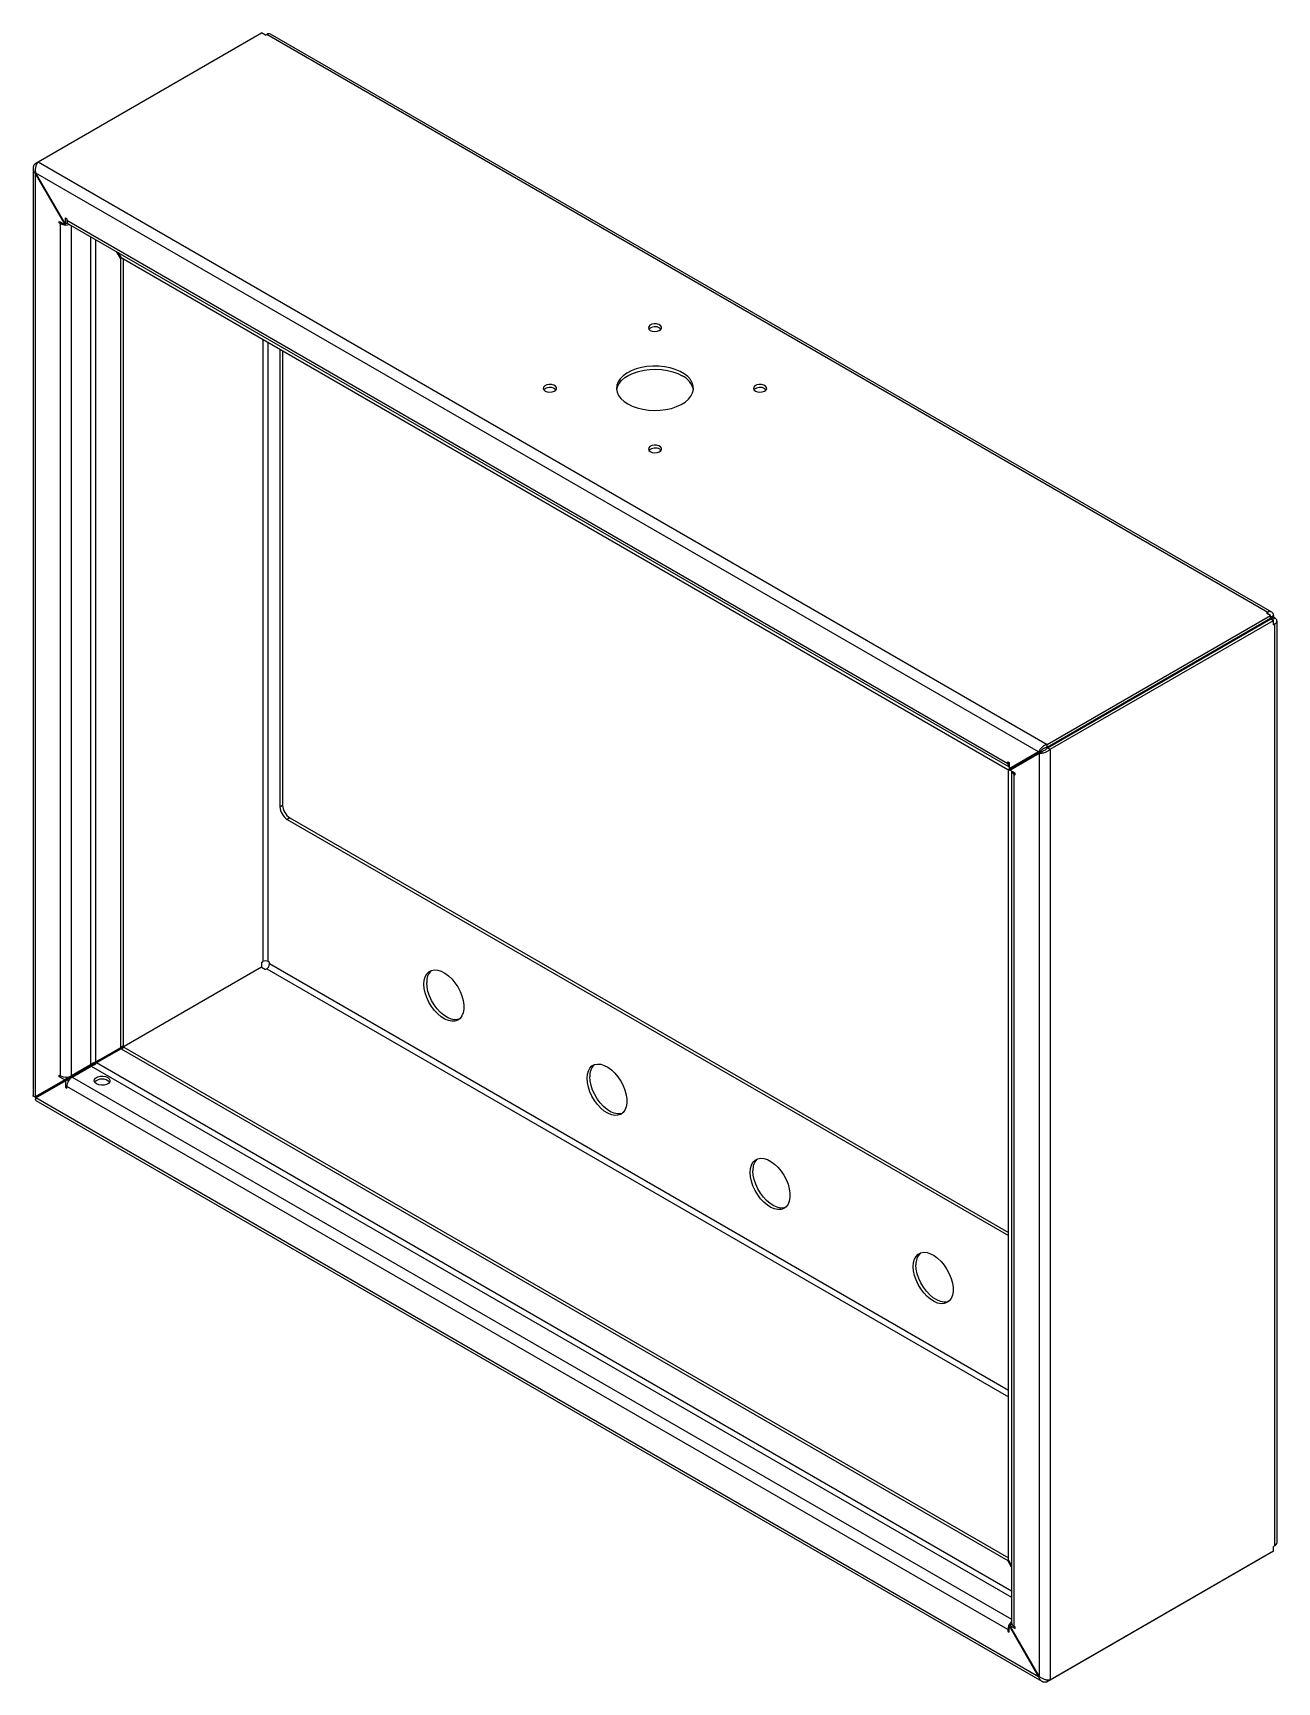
# Model space of a CAD drawing. Header units: millimetres. Extents: x -1996 to -388, y -1005 to 478.
# Drawn here: x -1996 to -1510, y -170 to 473 of the extents above; entities that cross this region are included whole.
import ezdxf

# ---------------------------------------------------------------- set-up
doc = ezdxf.new("R2010")
doc.units = ezdxf.units.MM

msp = doc.modelspace()

# ---------------------------------------------------------------- linework, layer by layer
at = {"color": 7, "linetype": 'Continuous', "lineweight": 25}
for p, q in [((-1993.61, 422.88), (-1906.46, 473.19)), ((-1904.92, 472.3), (-1906.46, 473.19)), ((-1904.92, 472.3), (-1904.39, 472.61)), ((-1513.71, 247.08), (-1904.39, 472.61)), ((-1512.21, 247.22), (-1902.89, 472.76)), ((-1995.6, 420.29), (-1995.6, 58.5)), ((-1994.72, 422.24), (-1993.61, 422.88)), ((-1994.16, 421.91), (-1994.72, 422.24)), ((-1994.72, 418.33), (-1994.47, 418.48)), ((-1994.72, 418.33), (-1994.72, 58)), ((-1994.72, 418.33), (-1983.23, 398.43)), ((-1603.24, 192.62), (-1994.47, 418.48)), ((-1982.98, 398.58), (-1994.47, 418.48)), ((-1993.61, 422.88), (-1599.85, 195.57)), ((-1985.35, 399.66), (-1983.23, 398.43)), ((-1985.35, 399.04), (-1985.35, 399.66)), ((-1984.82, 399.35), (-1985.35, 399.04)), ((-1984.82, 398.74), (-1985.35, 399.04)), ((-1984.29, 399.04), (-1984.82, 398.74)), ((-1982.17, 399.04), (-1983.23, 398.43)), ((-1982.98, 401.03), (-1982.45, 400.72)), ((-1982.98, 398.58), (-1982.98, 401.03)), ((-1982.17, 399.05), (-1982.98, 398.58)), ((-1982.45, 400.72), (-1982.45, 400.11)), ((-1982.45, 400.11), (-1615.26, 188.13)), ((-1982.17, 399.04), (-1982.17, 399.04)), ((-1984.82, 66.17), (-1984.82, 398.74)), ((-1981.83, 398.73), (-1614.73, 186.81)), ((-1980.58, 66.17), (-1980.58, 398.01)), ((-1973.16, 393.73), (-1973.16, 70.45)), ((-1971.04, 71.68), (-1971.04, 392.5)), ((-1961.49, 385.27), (-1962.98, 387.85)), ((-1962.48, 387.56), (-1961.24, 385.41)), ((-1961.49, 385.27), (-1961.24, 385.41)), ((-1961.49, 385.27), (-1961.49, 77.19)), ((-1615.26, 185.68), (-1961.24, 385.41)), ((-1960.43, 384.94), (-1960.43, 77.8)), ((-1751.05, 358.04), (-1750.51, 357.59)), ((-1905.98, 353.51), (-1905.98, 110.78)), ((-1903.86, 110.78), (-1903.86, 352.29)), ((-1899.26, 349.63), (-1899.26, 171.2)), ((-1898.2, 349.02), (-1898.2, 171.82)), ((-1792.05, 334.37), (-1791.51, 333.92)), ((-1710.05, 334.37), (-1709.51, 333.92)), ((-1751.05, 310.7), (-1750.51, 310.25)), ((-1599.85, 195.57), (-1512.7, 245.88)), ((-1512.7, 244.65), (-1599.85, 194.34)), ((-1599.8, 194.26), (-1512.65, 244.57)), ((-1513.71, 247.08), (-1514.25, 246.77)), ((-1512.7, 245.88), (-1514.25, 246.77)), ((-1513.71, 246.46), (-1513.71, 247.08)), ((-1512.7, 244.65), (-1512.7, 245.88)), ((-1512.7, 245.27), (-1512.65, 245.24)), ((-1512.65, 245.24), (-1511.59, 245.85)), ((-1512.65, 245.24), (-1512.65, 244.63)), ((-1512.65, 244.63), (-1511.59, 245.24)), ((-1512.65, 244.63), (-1512.12, 244.32)), ((-1512.65, 244.57), (-1511.59, 243.96)), ((-1512.12, 244.32), (-1511.06, 244.93)), ((-1511.59, 245.85), (-1511.59, 245.24)), ((-1511.59, 245.24), (-1511.06, 244.93)), ((-1598.74, 193.64), (-1511.59, 243.96)), ((-1517.76, 241.74), (-1517.71, 241.65)), ((-1512.12, 244.32), (-1512.12, 244.26)), ((-1511.59, 242.18), (-1511.59, 243.96)), ((-1511.59, 242.79), (-1511.06, 242.48)), ((-1511.59, 242.18), (-1511.06, 242.48)), ((-1511.06, -117.2), (-1511.06, 242.48)), ((-1510.18, -115.98), (-1510.18, 243.71)), ((-1613.67, 186.6), (-1602.18, 193.23)), ((-1603.24, 192.62), (-1602.18, 193.23)), ((-1599.85, 194.34), (-1599.85, 195.57)), ((-1599.8, 194.26), (-1598.74, 193.64)), ((-1598.74, 193.64), (-1598.74, -169.6)), ((-1615.26, 185.68), (-1605.71, 191.19)), ((-1615.26, 188.74), (-1614.73, 188.44)), ((-1615.26, 188.13), (-1615.26, 188.74)), ((-1614.73, 188.44), (-1615.26, 188.13)), ((-1603.24, 192.62), (-1614.73, 185.99)), ((-1614.73, 188.44), (-1614.73, 185.99)), ((-1614.48, 185.55), (-1602.99, 192.19)), ((-1614.2, 186.29), (-1605.67, 191.22)), ((-1613.14, 186.9), (-1605.71, 191.19)), ((-1613.14, 186.91), (-1613.14, 186.9)), ((-1604.65, 191.8), (-1605.71, 191.19)), ((-1605.71, 191.19), (-1605.71, 191.19)), ((-1605.71, 191.19), (-1605.71, 191.19)), ((-1605.61, 191.25), (-1604.65, 191.8)), ((-1602.99, 192.19), (-1601.93, 192.8)), ((-1602.99, 192.19), (-1602.99, -168.14)), ((-1615.26, 185.68), (-1614.2, 186.29)), ((-1614.48, 185.55), (-1615.01, 185.25)), ((-1615.01, -122.83), (-1615.01, 185.25)), ((-1613.67, 186.6), (-1614.73, 185.99)), ((-1612.36, 184.33), (-1614.48, 185.55)), ((-1613.77, 185.14), (-1613.77, -147.32)), ((-1612.36, 184.33), (-1612.89, 184.02)), ((-1612.89, 184.02), (-1612.89, -148.55)), ((-1612.89, 184.02), (-1612.36, 183.72)), ((-1612.36, 183.72), (-1612.36, 184.33)), ((-1899.26, 171.2), (-1898.2, 171.82)), ((-1895.38, 166.92), (-1896.44, 166.3)), ((-1896.44, 166.3), (-1615.01, 3.84)), ((-1895.38, 166.92), (-1615.01, 5.06)), ((-1906.51, 110.47), (-1905.98, 110.78)), ((-1906.51, 110.47), (-1906.51, 108.69)), ((-1903.33, 110.47), (-1903.86, 110.78)), ((-1903.33, 109.86), (-1903.33, 110.47)), ((-1615.01, -56.59), (-1903.33, 109.86)), ((-1993.66, 58.38), (-1906.51, 108.69)), ((-1906.46, 108.61), (-1993.61, 58.29)), ((-1906.46, 108.61), (-1904.92, 107.72)), ((-1904.39, 108.02), (-1904.92, 107.72)), ((-1904.39, 108.02), (-1615.01, -59.03)), ((-1969.98, 72.29), (-1960.43, 77.8)), ((-1960.43, 77.8), (-1961.49, 77.19)), ((-1961.24, 76.76), (-1960.18, 77.37)), ((-1960.18, 77.37), (-1615.01, -121.89)), ((-1971.04, 71.68), (-1961.49, 77.19)), ((-1969.98, 72.29), (-1971.04, 71.68)), ((-1961.24, 76.76), (-1970.79, 71.24)), ((-1613.77, -134.86), (-1970.79, 71.24)), ((-1961.24, 76.76), (-1615.26, -122.97)), ((-1983.23, 64.64), (-1994.72, 58)), ((-1993.66, 58.61), (-1982.17, 65.25)), ((-1985.35, 66.47), (-1984.82, 66.17)), ((-1985.35, 65.86), (-1985.35, 66.47)), ((-1984.82, 66.17), (-1985.35, 65.86)), ((-1983.23, 64.64), (-1985.35, 65.86)), ((-1982.17, 65.25), (-1983.23, 64.64)), ((-1981.92, 64.82), (-1982.98, 64.2)), ((-1982.17, 65.25), (-1982.89, 65.66)), ((-1981.92, 63.99), (-1981.92, 64.82)), ((-1973.16, 70.45), (-1980.58, 66.17)), ((-1980.33, 65.73), (-1972.91, 70.02)), ((-1980.33, 65.73), (-1613.77, -145.88)), ((-1972.91, 70.02), (-1613.77, -137.31)), ((-1994.72, 58), (-1993.66, 58.61)), ((-1994.47, 57.57), (-1982.98, 64.2)), ((-1993.61, 58.29), (-1993.71, 57.96)), ((-1993.66, 58.38), (-1993.66, 58.61)), ((-1993.41, 58.18), (-1993.61, 58.29)), ((-1982.98, 64.2), (-1982.98, 61.75)), ((-1982.45, 62.06), (-1982.98, 61.75)), ((-1982.98, 61.75), (-1982.45, 61.45)), ((-1982.45, 61.45), (-1982.45, 62.06)), ((-1615.26, -149.92), (-1982.45, 62.06)), ((-1994.48, 56.56), (-1601.99, -170.03)), ((-1603.24, -168.29), (-1994.47, 57.57)), ((-1512.7, -119.93), (-1599.85, -170.24)), ((-1511.59, -119.29), (-1598.74, -169.6)), ((-1512.7, -119.93), (-1512.7, -119.93)), ((-1511.06, -117.2), (-1511.59, -117.51)), ((-1511.59, -119.29), (-1511.59, -117.51)), ((-1615.01, -122.83), (-1615.26, -122.97)), ((-1613.77, -125.56), (-1615.26, -122.97)), ((-1615.01, -122.83), (-1613.77, -124.98)), ((-1613.66, -147.77), (-1614.48, -148.24)), ((-1614.73, -149.61), (-1615.26, -149.92)), ((-1615.26, -149.92), (-1615.26, -150.53)), ((-1614.73, -150.22), (-1615.26, -150.53)), ((-1615.26, -150.53), (-1614.73, -150.84)), ((-1614.48, -148.24), (-1614.73, -148.39)), ((-1614.73, -148.39), (-1603.24, -168.29)), ((-1614.73, -150.84), (-1614.73, -148.39)), ((-1602.99, -168.14), (-1614.48, -148.24)), ((-1614.48, -148.24), (-1612.36, -149.47)), ((-1612.36, -148.85), (-1612.89, -148.55)), ((-1612.36, -149.47), (-1612.36, -148.85)), ((-1603.24, -168.29), (-1602.99, -168.14)), ((-1599.85, -169.58), (-1599.85, -170.24))]:
    msp.add_line(p, q, dxfattribs=at)
at = {"color": 7, "linetype": 'Continuous', "lineweight": 25, "flags": 128}
for points in [[(-1754.74, 357.14), (-1753.95, 356.82), (-1753.01, 356.7), (-1752.06, 356.77), (-1751.23, 357.04), (-1750.61, 357.47), (-1750.31, 357.99), (-1750.35, 358.55), (-1750.74, 359.05), (-1751.42, 359.44), (-1752.3, 359.67), (-1753.25, 359.69), (-1754.16, 359.52), (-1754.9, 359.16), (-1755.37, 358.68), (-1755.5, 358.13), (-1755.28, 357.59), (-1754.74, 357.14)], [(-1763.5, 328.41), (-1761.76, 327.55), (-1759.81, 326.85), (-1757.69, 326.33), (-1755.47, 326), (-1753.18, 325.88), (-1750.89, 325.95), (-1748.64, 326.23), (-1746.5, 326.7), (-1744.5, 327.36), (-1742.7, 328.18), (-1741.14, 329.15), (-1739.86, 330.25), (-1738.88, 331.45), (-1738.23, 332.72), (-1737.92, 334.04), (-1737.96, 335.36), (-1738.36, 336.67), (-1739.09, 337.92), (-1740.15, 339.1), (-1741.51, 340.17), (-1743.13, 341.11), (-1744.98, 341.89), (-1747.02, 342.5), (-1749.2, 342.93), (-1751.46, 343.15), (-1753.76, 343.18), (-1756.03, 343), (-1758.23, 342.63), (-1760.31, 342.06), (-1762.21, 341.32), (-1763.9, 340.42), (-1765.33, 339.38), (-1766.46, 338.23), (-1767.28, 336.99), (-1767.76, 335.69), (-1767.89, 334.37), (-1767.67, 333.05), (-1767.11, 331.76), (-1766.21, 330.54), (-1764.99, 329.42), (-1763.5, 328.41)], [(-1767.86, 333.92), (-1767.56, 335.12), (-1766.91, 336.39), (-1765.93, 337.59), (-1764.65, 338.69), (-1763.09, 339.66), (-1761.29, 340.49), (-1759.29, 341.14), (-1757.14, 341.61), (-1754.9, 341.89), (-1752.61, 341.97), (-1750.32, 341.84), (-1748.09, 341.51), (-1745.98, 340.99), (-1744.03, 340.29), (-1742.29, 339.43)], [(-1795.74, 333.47), (-1794.95, 333.15), (-1794.01, 333.03), (-1793.06, 333.1), (-1792.23, 333.37), (-1791.61, 333.8), (-1791.31, 334.32), (-1791.35, 334.88), (-1791.74, 335.38), (-1792.42, 335.78), (-1793.3, 336), (-1794.25, 336.03), (-1795.16, 335.85), (-1795.9, 335.5), (-1796.37, 335.01), (-1796.5, 334.46), (-1796.28, 333.92), (-1795.74, 333.47)], [(-1713.74, 333.47), (-1712.95, 333.15), (-1712.01, 333.03), (-1711.06, 333.1), (-1710.23, 333.37), (-1709.61, 333.8), (-1709.31, 334.32), (-1709.35, 334.88), (-1709.74, 335.38), (-1710.42, 335.78), (-1711.3, 336), (-1712.25, 336.03), (-1713.16, 335.85), (-1713.9, 335.5), (-1714.37, 335.01), (-1714.5, 334.46), (-1714.28, 333.92), (-1713.74, 333.47)], [(-1754.74, 309.8), (-1753.95, 309.49), (-1753.01, 309.36), (-1752.06, 309.44), (-1751.23, 309.71), (-1750.61, 310.13), (-1750.31, 310.66), (-1750.35, 311.21), (-1750.74, 311.72), (-1751.42, 312.11), (-1752.3, 312.33), (-1753.25, 312.36), (-1754.16, 312.18), (-1754.9, 311.83), (-1755.37, 311.34), (-1755.5, 310.79), (-1755.28, 310.26), (-1754.74, 309.8)], [(-1512.7, 245.58), (-1512.67, 245.47), (-1512.65, 245.24)], [(-1512.12, 244.32), (-1511.94, 244.19), (-1511.85, 244.11)], [(-1843.05, 102.01), (-1842.92, 103.54), (-1842.55, 104.88), (-1841.95, 105.98), (-1841.13, 106.81), (-1840.12, 107.34), (-1838.96, 107.55), (-1837.68, 107.45), (-1836.32, 107.02), (-1834.92, 106.29), (-1833.54, 105.27), (-1832.21, 104.01), (-1830.99, 102.54), (-1829.9, 100.91), (-1828.98, 99.16), (-1828.26, 97.37), (-1827.77, 95.58), (-1827.52, 93.85), (-1827.52, 92.24), (-1827.77, 90.8), (-1828.26, 89.57), (-1828.98, 88.6), (-1829.9, 87.92), (-1830.99, 87.55), (-1832.21, 87.49), (-1833.54, 87.76), (-1834.92, 88.34), (-1836.32, 89.22), (-1837.68, 90.36), (-1838.96, 91.73), (-1840.12, 93.29), (-1841.13, 94.99), (-1841.95, 96.76), (-1842.55, 98.56), (-1842.92, 100.33), (-1843.05, 102.01)], [(-1829.27, 88.34), (-1829.93, 88.16), (-1831.15, 88.1), (-1832.48, 88.37), (-1833.86, 88.95), (-1835.25, 89.83), (-1836.61, 90.97), (-1837.9, 92.35), (-1839.06, 93.91), (-1840.07, 95.6), (-1840.89, 97.38), (-1841.49, 99.18), (-1841.86, 100.94), (-1841.99, 102.62)], [(-1779.41, 65.27), (-1779.29, 66.8), (-1778.91, 68.14), (-1778.31, 69.24), (-1777.49, 70.07), (-1776.48, 70.6), (-1775.32, 70.81), (-1774.04, 70.71), (-1772.68, 70.28), (-1771.28, 69.55), (-1769.9, 68.54), (-1768.57, 67.27), (-1767.35, 65.8), (-1766.26, 64.17), (-1765.34, 62.42), (-1764.62, 60.63), (-1764.13, 58.84), (-1763.89, 57.11), (-1763.89, 55.5), (-1764.13, 54.06), (-1764.62, 52.83), (-1765.34, 51.87), (-1766.26, 51.18), (-1767.35, 50.81), (-1768.57, 50.75), (-1769.9, 51.02), (-1771.28, 51.6), (-1772.68, 52.48), (-1774.04, 53.62), (-1775.32, 55), (-1776.48, 56.55), (-1777.49, 58.25), (-1778.31, 60.03), (-1778.91, 61.83), (-1779.29, 63.59), (-1779.41, 65.27)], [(-1970.86, 63.04), (-1971.47, 63.55), (-1971.75, 64.15), (-1971.66, 64.77), (-1971.2, 65.33), (-1970.44, 65.77), (-1969.47, 66.03), (-1968.39, 66.09), (-1967.35, 65.93), (-1966.47, 65.57), (-1965.86, 65.06), (-1965.58, 64.46), (-1965.67, 63.84), (-1966.13, 63.28), (-1966.89, 62.84), (-1967.86, 62.58), (-1968.93, 62.52), (-1969.97, 62.68), (-1970.86, 63.04)], [(-1765.63, 51.6), (-1766.29, 51.42), (-1767.51, 51.37), (-1768.84, 51.63), (-1770.22, 52.22), (-1771.62, 53.09), (-1772.97, 54.24), (-1774.26, 55.61), (-1775.42, 57.17), (-1776.43, 58.86), (-1777.25, 60.64), (-1777.85, 62.44), (-1778.22, 64.2), (-1778.35, 65.88)], [(-1715.77, 28.53), (-1715.65, 30.06), (-1715.27, 31.4), (-1714.67, 32.5), (-1713.85, 33.33), (-1712.84, 33.86), (-1711.68, 34.08), (-1710.4, 33.97), (-1709.04, 33.54), (-1707.64, 32.81), (-1706.26, 31.8), (-1704.94, 30.53), (-1703.71, 29.06), (-1702.62, 27.43), (-1701.7, 25.69), (-1700.98, 23.89), (-1700.49, 22.1), (-1700.25, 20.37), (-1700.25, 18.76), (-1700.49, 17.32), (-1700.98, 16.1), (-1701.7, 15.13), (-1702.62, 14.44), (-1703.71, 14.07), (-1704.94, 14.02), (-1706.26, 14.28), (-1707.64, 14.86), (-1709.04, 15.74), (-1710.4, 16.88), (-1711.68, 18.26), (-1712.84, 19.82), (-1713.85, 21.51), (-1714.67, 23.29), (-1715.27, 25.09), (-1715.65, 26.85), (-1715.77, 28.53)], [(-1701.99, 14.86), (-1702.65, 14.68), (-1703.87, 14.63), (-1705.2, 14.9), (-1706.58, 15.48), (-1707.98, 16.35), (-1709.34, 17.5), (-1710.62, 18.87), (-1711.78, 20.43), (-1712.79, 22.12), (-1713.61, 23.9), (-1714.21, 25.7), (-1714.58, 27.47), (-1714.71, 29.14)], [(-1652.13, -8.21), (-1652.01, -6.68), (-1651.63, -5.34), (-1651.03, -4.24), (-1650.21, -3.41), (-1649.2, -2.88), (-1648.04, -2.66), (-1646.76, -2.77), (-1645.4, -3.2), (-1644, -3.93), (-1642.62, -4.94), (-1641.3, -6.2), (-1640.07, -7.68), (-1638.98, -9.31), (-1638.06, -11.05), (-1637.34, -12.85), (-1636.85, -14.64), (-1636.61, -16.37), (-1636.61, -17.98), (-1636.85, -19.42), (-1637.34, -20.64), (-1638.06, -21.61), (-1638.98, -22.29), (-1640.07, -22.67), (-1641.3, -22.72), (-1642.62, -22.46), (-1644, -21.87), (-1645.4, -21), (-1646.76, -19.85), (-1648.04, -18.48), (-1649.2, -16.92), (-1650.21, -15.23), (-1651.03, -13.45), (-1651.63, -11.65), (-1652.01, -9.88), (-1652.13, -8.21)], [(-1638.35, -21.88), (-1639.01, -22.06), (-1640.23, -22.11), (-1641.56, -21.84), (-1642.94, -21.26), (-1644.34, -20.38), (-1645.7, -19.24), (-1646.98, -17.87), (-1648.14, -16.31), (-1649.15, -14.61), (-1649.97, -12.84), (-1650.57, -11.04), (-1650.95, -9.27), (-1651.07, -7.6)]]:
    msp.add_lwpolyline(points, dxfattribs=at)
at = {"color": 7, "linetype": 'Continuous', "lineweight": 25}
for centre, radius, start, end in [((-1903.51, 471.38), 1.51, 65.69288, 125.61758), ((-1980.98, 399.95), 1.48, 173.70115, 234.98667), ((-1982.68, 402.95), 4.72, 243.04742, 286.95263), ((-1752.87, 355.07), 3.49, 58.53048, 133.69293), ((-1793.87, 331.4), 3.49, 58.53048, 133.69293), ((-1745.53, 332.39), 7.76, 11.39722, 65.25125), ((-1711.87, 331.4), 3.49, 58.53048, 133.69293), ((-1752.87, 307.73), 3.49, 58.53048, 133.69293), ((-1512.89, 246.06), 1.31, 350.78596, 129.20329), ((-1511.53, 243.71), 1.31, 290.78342, 69.21658), ((-1613.71, 187.99), 1.55, 174.84703, 229.10732), ((-1612.23, 185.43), 1.55, 190.88525, 245.15821), ((-1893.12, 171.48), 6.15, 182.60548, 237.39452), ((-1892.06, 172.09), 6.15, 182.60548, 237.39452), ((-1904.92, 108.73), 2.31, 62.60967, 117.39033), ((-1905.63, 109.96), 2.31, 302.60548, 357.39452), ((-1836.12, 103.08), 5.88, 134.06013, 184.46898), ((-1982.7, 70.26), 4.61, 242.60967, 297.39033), ((-1977.85, 61.85), 4.61, 122.60548, 177.39452), ((-1968.66, 60.96), 3.99, 43.14646, 136.85354), ((-1772.48, 66.34), 5.88, 134.06013, 184.46898), ((-1708.84, 29.6), 5.88, 134.06013, 184.46898), ((-1645.21, -7.14), 5.88, 134.06013, 184.46898), ((-1511.69, -115.83), 1.51, 294.37466, 354.3052), ((-1610.61, -150.14), 4.65, 132.68504, 177.31879), ((-1612.26, -147.17), 1.51, 185.6948, 245.62534)]:
    msp.add_arc(centre, radius, start, end, dxfattribs=at)
for points, knots in [([(-1994.72, 422.24), (-1994.86, 422.1), (-1994.99, 421.95), (-1995.21, 421.64), (-1995.3, 421.48), (-1995.45, 421.15), (-1995.51, 420.98), (-1995.58, 420.64), (-1995.6, 420.46), (-1995.6, 420.11), (-1995.58, 419.94), (-1995.51, 419.6), (-1995.45, 419.43), (-1995.3, 419.1), (-1995.21, 418.94), (-1994.99, 418.63), (-1994.86, 418.48), (-1994.72, 418.33)], [0, 0, 0, 0, 0.125, 0.125, 0.25, 0.25, 0.375, 0.375, 0.5, 0.5, 0.625, 0.625, 0.75, 0.75, 0.875, 0.875, 1, 1, 1, 1]), ([(-1994.47, 418.48), (-1994.53, 418.67), (-1994.57, 418.87), (-1994.62, 419.27), (-1994.63, 419.48), (-1994.63, 419.9), (-1994.61, 420.11), (-1994.57, 420.52), (-1994.53, 420.73), (-1994.44, 421.13), (-1994.38, 421.33), (-1994.26, 421.7), (-1994.19, 421.88), (-1994.04, 422.21), (-1993.95, 422.36), (-1993.79, 422.64), (-1993.7, 422.77), (-1993.61, 422.88)], [0, 0, 0, 0, 0.125, 0.125, 0.25, 0.25, 0.375, 0.375, 0.5, 0.5, 0.625, 0.625, 0.75, 0.75, 0.875, 0.875, 1, 1, 1, 1]), ([(-1599.85, 195.57), (-1600.05, 195.52), (-1600.24, 195.45), (-1600.61, 195.29), (-1600.8, 195.2), (-1601.16, 194.99), (-1601.34, 194.87), (-1601.67, 194.62), (-1601.83, 194.49), (-1602.14, 194.21), (-1602.28, 194.07), (-1602.53, 193.77), (-1602.65, 193.62), (-1602.86, 193.32), (-1602.96, 193.18), (-1603.12, 192.89), (-1603.18, 192.75), (-1603.24, 192.62)], [0, 0, 0, 0, 0.125, 0.125, 0.25, 0.25, 0.375, 0.375, 0.5, 0.5, 0.625, 0.625, 0.75, 0.75, 0.875, 0.875, 1, 1, 1, 1]), ([(-1602.99, 192.19), (-1602.85, 192.17), (-1602.7, 192.16), (-1602.37, 192.15), (-1602.2, 192.16), (-1601.83, 192.19), (-1601.64, 192.22), (-1601.26, 192.3), (-1601.06, 192.35), (-1600.67, 192.47), (-1600.48, 192.54), (-1600.09, 192.71), (-1599.9, 192.8), (-1599.54, 193.01), (-1599.37, 193.12), (-1599.04, 193.37), (-1598.88, 193.5), (-1598.74, 193.64)], [0, 0, 0, 0, 0.125, 0.125, 0.25, 0.25, 0.375, 0.375, 0.5, 0.5, 0.625, 0.625, 0.75, 0.75, 0.875, 0.875, 1, 1, 1, 1]), ([(-1599.85, 194.34), (-1600.1, 194.32), (-1600.34, 194.27), (-1600.81, 194.12), (-1601.03, 194.03), (-1601.44, 193.81), (-1601.62, 193.69), (-1601.86, 193.51), (-1601.93, 193.45), (-1602.06, 193.34), (-1602.12, 193.28), (-1602.18, 193.23)], [0, 0, 0, 0, 0.25, 0.25, 0.5, 0.5, 0.75, 0.75, 0.875, 0.875, 1, 1, 1, 1]), ([(-1601.93, 192.8), (-1601.79, 192.84), (-1601.62, 192.9), (-1601.26, 193.06), (-1601.06, 193.15), (-1600.67, 193.4), (-1600.47, 193.54), (-1600.2, 193.79), (-1600.11, 193.87), (-1599.95, 194.06), (-1599.87, 194.16), (-1599.8, 194.26)], [0, 0, 0, 0, 0.25, 0.25, 0.5, 0.5, 0.75, 0.75, 0.875, 0.875, 1, 1, 1, 1]), ([(-1973.16, 70.45), (-1973.02, 70.64), (-1972.85, 70.8), (-1972.49, 71.09), (-1972.3, 71.22), (-1971.9, 71.42), (-1971.71, 71.5), (-1971.34, 71.62), (-1971.18, 71.66), (-1971.04, 71.68)], [0, 0, 0, 0, 0.25, 0.25, 0.5, 0.5, 0.75, 0.75, 1, 1, 1, 1]), ([(-1970.79, 71.24), (-1970.88, 71.13), (-1970.99, 71.01), (-1971.27, 70.76), (-1971.44, 70.63), (-1971.81, 70.39), (-1972.02, 70.28), (-1972.45, 70.11), (-1972.68, 70.05), (-1972.91, 70.02)], [0, 0, 0, 0, 0.25, 0.25, 0.5, 0.5, 0.75, 0.75, 1, 1, 1, 1]), ([(-1994.72, 58), (-1994.95, 58.05), (-1995.39, 58.15), (-1995.64, 58.37), (-1995.58, 58.48), (-1995.57, 58.5)], [0, 0, 0, 0, 0.459568, 0.919259, 1, 1, 1, 1]), ([(-1993.97, 58.46), (-1993.97, 58.46), (-1993.92, 58.45), (-1993.78, 58.41), (-1993.66, 58.38)], [0, 0, 0, 0, 0.21753, 1, 1, 1, 1]), ([(-1994.47, 56.58), (-1994.53, 56.63), (-1994.67, 56.75), (-1994.62, 57.17), (-1994.5, 57.49), (-1994.47, 57.57)], [0, 0, 0, 0, 0.378403, 0.837305, 1, 1, 1, 1]), ([(-1603.24, -168.29), (-1603.18, -168.48), (-1603.12, -168.66), (-1602.96, -169), (-1602.87, -169.17), (-1602.65, -169.46), (-1602.54, -169.6), (-1602.28, -169.83), (-1602.14, -169.94), (-1601.83, -170.11), (-1601.68, -170.18), (-1601.34, -170.29), (-1601.16, -170.32), (-1600.8, -170.36), (-1600.62, -170.36), (-1600.24, -170.33), (-1600.05, -170.29), (-1599.85, -170.24)], [0, 0, 0, 0, 0.125, 0.125, 0.25, 0.25, 0.375, 0.375, 0.5, 0.5, 0.625, 0.625, 0.75, 0.75, 0.875, 0.875, 1, 1, 1, 1]), ([(-1598.74, -169.6), (-1598.88, -169.62), (-1599.04, -169.63), (-1599.36, -169.64), (-1599.54, -169.63), (-1599.9, -169.59), (-1600.09, -169.57), (-1600.47, -169.49), (-1600.67, -169.44), (-1601.06, -169.32), (-1601.26, -169.25), (-1601.64, -169.08), (-1601.83, -168.99), (-1602.19, -168.78), (-1602.37, -168.67), (-1602.69, -168.42), (-1602.85, -168.29), (-1602.99, -168.14)], [0, 0, 0, 0, 0.125, 0.125, 0.25, 0.25, 0.375, 0.375, 0.5, 0.5, 0.625, 0.625, 0.75, 0.75, 0.875, 0.875, 1, 1, 1, 1])]:
    msp.add_open_spline(points, degree=3, knots=knots, dxfattribs=at)

doc.saveas('drawing.dxf')
